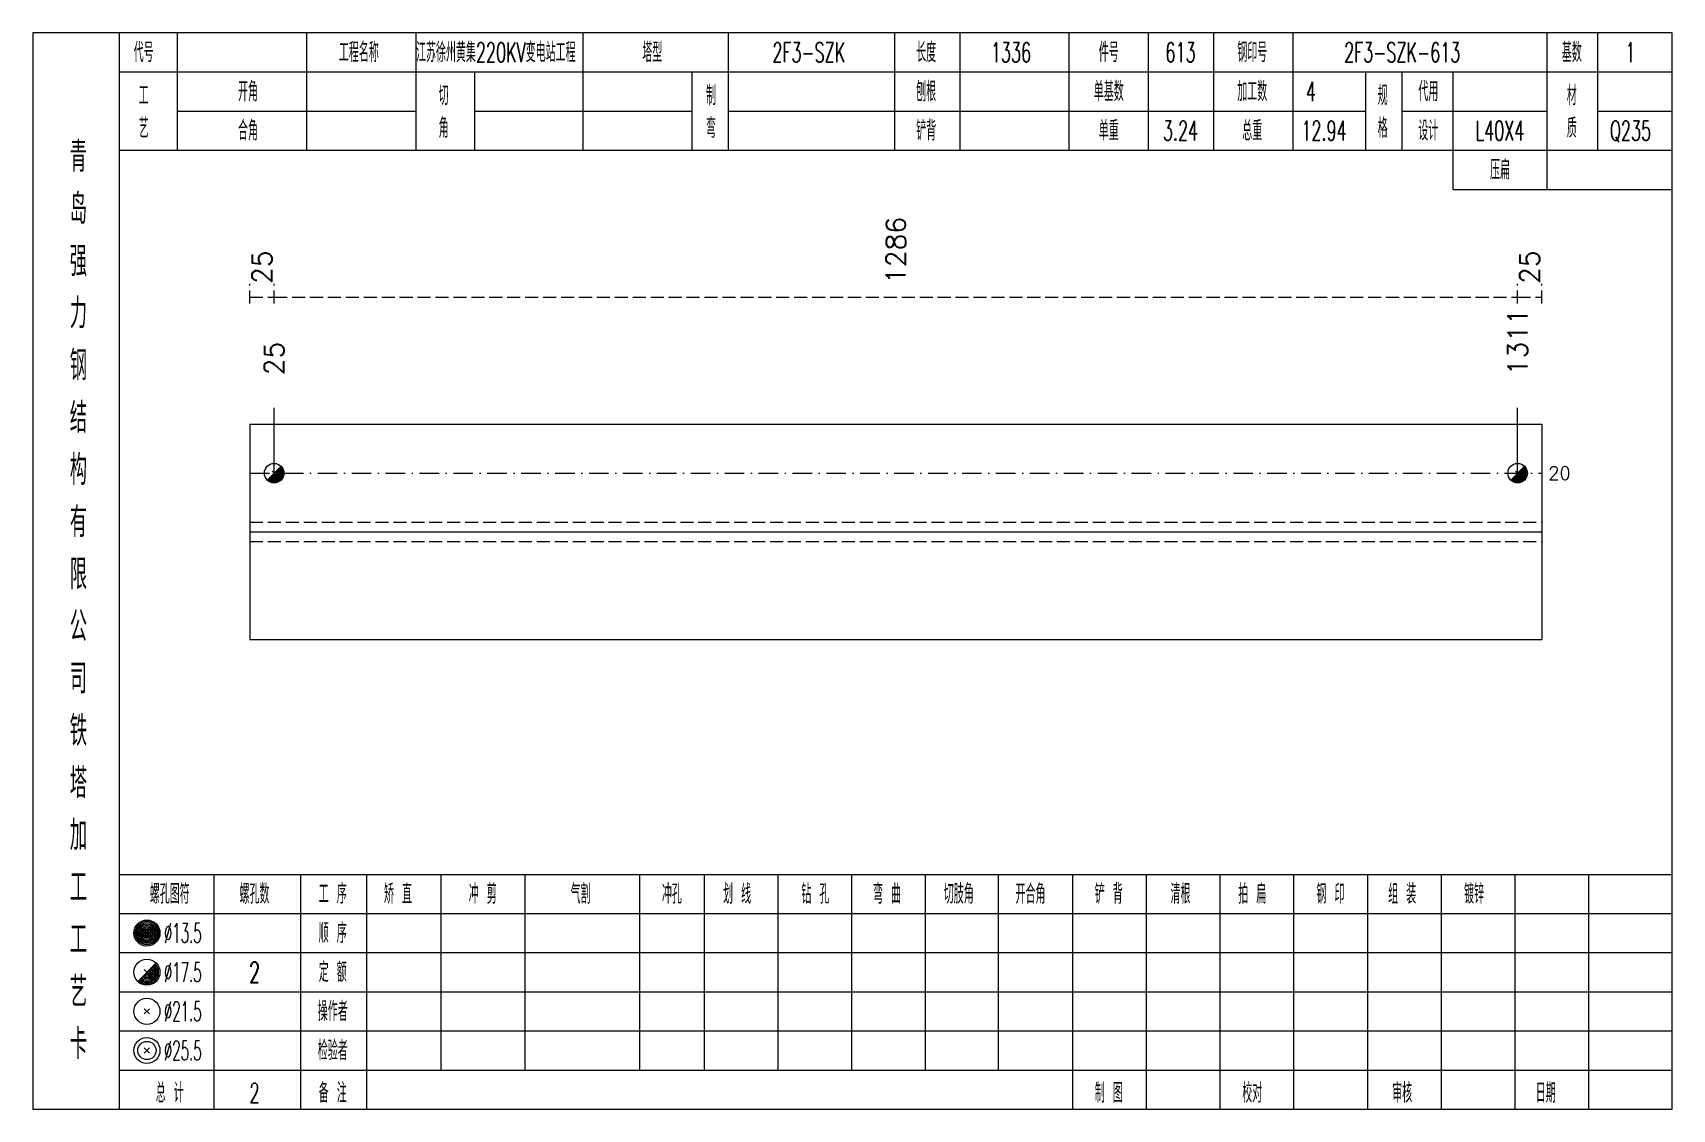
# Model space of a CAD drawing. Extents: x 0 to 4623, y -1159 to 4890.
# Drawn here: x 4048.2 to 4299.6, y 2025 to 2190 of the extents above; entities that cross this region are included whole.
import ezdxf
from ezdxf.enums import TextEntityAlignment as Align

# ---------------------------------------------------------------- set-up
doc = ezdxf.new("R2010")
doc.units = 0
doc.header["$MEASUREMENT"] = 0
doc.linetypes.add('一点画线', pattern=[5.2, 3, -1, 0.2, -1])
doc.linetypes.add('虚线', pattern=[2.75, 2, -0.75])
doc.layers.get('0').update_dxf_attribs({"linetype": 'CONTINUOUS', "lineweight": 25})
for name, color, linetype, lineweight in [('1', 7, 'CONTINUOUS', 25), ('4', 7, 'CONTINUOUS', 25), ('5', 7, 'CONTINUOUS', 25)]:
    doc.layers.add(name, color=color, linetype=linetype, lineweight=lineweight)
doc.styles.get("Standard").update_dxf_attribs({"font": 'simplex.shx', "width": 0.7, "height": 3, "bigfont": 'gbhzfs.shx'})

msp = doc.modelspace()

# ---------------------------------------------------------------- texts
at = {"color": 8, "linetype": 'Continuous', "lineweight": 9}
for s, p in [('1286', (4180.55, 2151.5)), ('25', (4083.353, 2151.5)), ('25', (4277.747, 2151.5))]:
    msp.add_text(s, height=3, rotation=90, dxfattribs=at).set_placement(p, align=Align.MIDDLE_LEFT)
at = {"color": 7, "linetype": 'Continuous', "lineweight": 13}
for s, p in [('1311', (4275.893, 2137.5)), ('25', (4085.207, 2137.5))]:
    msp.add_text(s, height=3, rotation=90, dxfattribs=at).set_placement(p, align=Align.MIDDLE_LEFT)
msp.add_text('20', height=2, dxfattribs=at).set_placement((4280.6, 2122.5), align=Align.MIDDLE_LEFT)
at = {"layer": '4', "color": 1, "linetype": 'Continuous', "lineweight": 13}
for s, height, width, p in [('代号', 3, 0.6, (4065.2, 2187)), ('工程名称', 3, 0.6, (4098.2, 2187)), ('江苏徐州黄集220KV变电站工程', 3, 0.6, (4119.2, 2187)), ('塔型', 3, 0.6, (4143.2, 2187)), ('2F3-SZK', 3, 0.6, (4167.2, 2187)), ('长度', 3, 0.6, (4185.2, 2187)), ('1336', 3, 0.6, (4198.2, 2187)), ('件号', 3, 0.6, (4213.2, 2187)), ('613', 3, 0.6, (4224.2, 2187)), ('钢印号', 3, 0.6, (4235.2, 2187)), ('2F3-SZK-613', 3, 0.6, (4258.2, 2187)), ('基数', 3, 0.6, (4284.2, 2187)), ('1', 3, 0.6, (4293.2, 2187)), ('开角', 3, 0.6, (4081.2, 2181)), ('制', 3, 0.6, (4152.2, 2180.4)), ('刨根', 3, 0.6, (4185.2, 2181)), ('单基数', 3, 0.6, (4213.2, 2181)), ('加工数', 3, 0.6, (4235.2, 2181)), ('4', 3, 0.6, (4244.2, 2181)), ('规', 3, 0.6, (4255.2, 2180.4)), ('代用', 3, 0.6, (4262.2, 2181)), ('材', 3, 0.6, (4284.2, 2180.4)), ('工', 3, 0.6, (4065.2, 2180.4)), ('切', 3, 0.6, (4111.2, 2180.4)), ('艺', 3, 0.6, (4065.2, 2175.4)), ('角', 3, 0.6, (4111.2, 2175.4)), ('弯', 3, 0.6, (4152.2, 2175.4)), ('格', 3, 0.6, (4255.2, 2175.4)), ('质', 3, 0.6, (4284.2, 2175.4)), ('合角', 3, 0.6, (4081.2, 2175)), ('铲背', 3, 0.6, (4185.2, 2175)), ('单重', 3, 0.6, (4213.2, 2175)), ('3.24', 3, 0.6, (4224.2, 2175)), ('总重', 3, 0.6, (4235.2, 2175)), ('12.94', 3, 0.6, (4246.2, 2175)), ('设计', 3, 0.6, (4262.2, 2175)), ('L40X4', 3, 0.6, (4273.2, 2175)), ('Q235', 3, 0.6, (4293.2, 2175)), ('青', 4.6, 0.8, (4055.2, 2171)), ('压扁', 3, 0.6, (4273.2, 2169)), ('岛', 4.6, 0.8, (4055.2, 2163)), ('强', 4.6, 0.8, (4055.2, 2155)), ('力', 4.6, 0.8, (4055.2, 2147)), ('钢', 4.6, 0.8, (4055.2, 2139)), ('结', 4.6, 0.8, (4055.2, 2131)), ('构', 4.6, 0.8, (4055.2, 2123)), ('有', 4.6, 0.8, (4055.2, 2115)), ('限', 4.6, 0.8, (4055.2, 2107)), ('公', 4.6, 0.8, (4055.2, 2099)), ('司', 4.6, 0.8, (4055.2, 2091)), ('铁', 4.6, 0.8, (4055.2, 2083)), ('塔', 4.6, 0.8, (4055.2, 2075)), ('加', 4.6, 0.8, (4055.2, 2067)), ('工', 4.6, 0.8, (4055.2, 2059)), ('螺孔图符', 3, 0.6, (4069.2, 2058)), ('螺孔数', 3, 0.6, (4082.2, 2058)), ('工 序', 3, 0.6, (4094.2, 2058)), ('矫 直', 3, 0.6, (4104.2, 2058)), ('冲 剪', 3, 0.6, (4117.2, 2058)), ('气割', 3, 0.6, (4132.2, 2058)), ('冲孔', 3, 0.6, (4146.2, 2058)), ('划 线', 3, 0.6, (4156.2, 2058)), ('钻 孔', 3, 0.6, (4168.2, 2058)), ('弯 曲', 3, 0.6, (4179.2, 2058)), ('切肢角', 3, 0.6, (4190.2, 2058)), ('开合角', 3, 0.6, (4201.2, 2058)), ('铲 背', 3, 0.6, (4213.2, 2058)), ('清根', 3, 0.6, (4224.2, 2058)), ('拍 扁', 3, 0.6, (4235.2, 2058)), ('钢 印', 3, 0.6, (4247.2, 2058)), ('组 装', 3, 0.6, (4258.2, 2058)), ('镀锌', 3, 0.6, (4269.2, 2058)), ('工', 4.6, 0.8, (4055.2, 2051)), ('%%C13.5', 3, 0.5, (4071.2, 2052)), ('顺 序', 3, 0.6, (4094.2, 2052)), ('%%C17.5', 3, 0.5, (4071.2, 2046)), ('2', 3.2, 0.6, (4082.2, 2046)), ('定 额', 3, 0.6, (4094.2, 2046)), ('艺', 4.6, 0.8, (4055.2, 2043)), ('%%C21.5', 3, 0.5, (4071.2, 2040)), ('操作者', 3, 0.6, (4094.2, 2040)), ('卡', 4.6, 0.8, (4055.2, 2035)), ('%%C25.5', 3, 0.5, (4071.2, 2034)), ('检验者', 3, 0.6, (4094.2, 2034)), ('总 计', 3, 0.6, (4069.2, 2027.5)), ('2', 3, 0.6, (4082.2, 2027.5)), ('备 注', 3, 0.6, (4094.2, 2027.5)), ('制 图', 3, 0.6, (4213.2, 2027.5)), ('校对', 3, 0.6, (4235.2, 2027.5)), ('审核', 3, 0.6, (4258.2, 2027.5)), ('日期', 3, 0.6, (4280.2, 2027.5))]:
    msp.add_text(s, height=height, dxfattribs=dict(at, width=width)).set_placement(p, align=Align.MIDDLE_CENTER)

# ---------------------------------------------------------------- blocks, each defined once
blk = doc.blocks.new('孔17.5')
at = {"layer": '5', "color": 7, "linetype": 'Continuous', "lineweight": 13}
for p, q in [((-0.707, -0.707), (0.707, 0.707)), ((-0.2, 0.2), (0.2, -0.2))]:
    blk.add_line(p, q, dxfattribs=at)
blk.add_circle((0, 0), 1, dxfattribs=at)
for radius in [0.9, 0.8, 0.7, 0.6, 0.5, 0.4, 0.3, 0.2, 0.1]:
    blk.add_arc((0, 0), radius, 225, 45, dxfattribs=at)

# ---------------------------------------------------------------- linework, layer by layer
at = {"color": 8, "linetype": '虚线', "lineweight": 9}
for p, q in [((4081.5, 2148.5), (4081.5, 2151.5)), ((4081.5, 2149.5), (4085.207, 2149.5)), ((4085.207, 2148.5), (4085.207, 2151.5)), ((4085.207, 2148.5), (4085.207, 2151.5)), ((4085.207, 2149.5), (4275.893, 2149.5)), ((4275.893, 2148.5), (4275.893, 2151.5)), ((4275.893, 2148.5), (4275.893, 2151.5)), ((4275.893, 2149.5), (4279.6, 2149.5)), ((4279.6, 2148.5), (4279.6, 2151.5))]:
    msp.add_line(p, q, dxfattribs=at)
at = {"color": 7, "linetype": 'Continuous', "lineweight": 13}
for p, q in [((4085.207, 2122.5), (4085.207, 2132.5)), ((4275.893, 2122.5), (4275.893, 2132.5))]:
    msp.add_line(p, q, dxfattribs=at)
at = {"color": 7, "linetype": 'Continuous', "lineweight": 18}
for p, q in [((4081.5, 2130), (4081.5, 2097)), ((4081.5, 2130), (4279.6, 2130)), ((4279.6, 2130), (4279.6, 2097)), ((4081.5, 2113.5), (4279.6, 2113.5))]:
    msp.add_line(p, q, dxfattribs=at)
at = {"color": 3, "linetype": '一点画线', "lineweight": 13}
msp.add_line((4081.5, 2122.5), (4279.6, 2122.5), dxfattribs=at)
at = {"color": 1, "linetype": '虚线', "lineweight": 18}
for p, q in [((4081.5, 2115), (4279.6, 2115)), ((4081.5, 2112), (4279.6, 2112))]:
    msp.add_line(p, q, dxfattribs=at)
at = {"layer": '1', "color": 7, "linetype": 'Continuous', "lineweight": 18}
msp.add_line((4081.5, 2097), (4279.6, 2097), dxfattribs=at)
at = {"layer": '4', "color": 1, "linetype": 'Continuous', "lineweight": 18}
for p, q in [((4061.5, 2025), (4061.5, 2190)), ((4070.4, 2172), (4070.4, 2190)), ((4090.2, 2172), (4090.2, 2190)), ((4107, 2172), (4107, 2190)), ((4132.6, 2172), (4132.6, 2190)), ((4154.9, 2172), (4154.9, 2190)), ((4180.4, 2172), (4180.4, 2190)), ((4190.4, 2172), (4190.4, 2190)), ((4207.1, 2172), (4207.1, 2190)), ((4219.3, 2172), (4219.3, 2190)), ((4229.3, 2172), (4229.3, 2190)), ((4241.5, 2172), (4241.5, 2190)), ((4280.4, 2166), (4280.4, 2190)), ((4288.2, 2172), (4288.2, 2190)), ((4061.5, 2184), (4299.6, 2184)), ((4116, 2172), (4116, 2184)), ((4149.3, 2172), (4149.3, 2184)), ((4252.6, 2172), (4252.6, 2184)), ((4258.2, 2172), (4258.2, 2184)), ((4266, 2166), (4266, 2184)), ((4070.4, 2178), (4107, 2178)), ((4116, 2178), (4149.3, 2178)), ((4154.9, 2178), (4252.6, 2178)), ((4258.2, 2178), (4280.4, 2178)), ((4288.2, 2178), (4299.6, 2178)), ((4061.5, 2172), (4299.6, 2172)), ((4266, 2166), (4299.6, 2166)), ((4061.5, 2061), (4299.6, 2061)), ((4076, 2025), (4076, 2061)), ((4089.3, 2025), (4089.3, 2061)), ((4099.4, 2025), (4099.4, 2061)), ((4110.8, 2031), (4110.8, 2061)), ((4123.7, 2031), (4123.7, 2061)), ((4141.3, 2031), (4141.3, 2061)), ((4151.2, 2031), (4151.2, 2061)), ((4162.5, 2031), (4162.5, 2061)), ((4173.8, 2031), (4173.8, 2061)), ((4185.1, 2031), (4185.1, 2061)), ((4196.3, 2031), (4196.3, 2061)), ((4207.7, 2031), (4207.7, 2061)), ((4219, 2031), (4219, 2061)), ((4230.3, 2031), (4230.3, 2061)), ((4241.6, 2031), (4241.6, 2061)), ((4252.9, 2031), (4252.9, 2061)), ((4264.2, 2031), (4264.2, 2061)), ((4275.5, 2031), (4275.5, 2061)), ((4286.8, 2031), (4286.8, 2061)), ((4061.5, 2055), (4299.6, 2055)), ((4061.5, 2049), (4299.6, 2049)), ((4061.5, 2043), (4299.6, 2043)), ((4061.5, 2037), (4299.6, 2037)), ((4061.5, 2031), (4299.6, 2031)), ((4207.7, 2025), (4207.7, 2031)), ((4219, 2025), (4219, 2031)), ((4230.3, 2025), (4230.3, 2031)), ((4241.6, 2025), (4241.6, 2031)), ((4252.9, 2025), (4252.9, 2031)), ((4264.2, 2025), (4264.2, 2031)), ((4275.5, 2025), (4275.5, 2031)), ((4286.8, 2025), (4286.8, 2031))]:
    msp.add_line(p, q, dxfattribs=at)
at = {"layer": '4', "color": 7, "linetype": 'Continuous', "lineweight": 13}
for p, q in [((4065.5, 2051.8), (4065.9, 2052.2)), ((4065.9, 2051.8), (4065.5, 2052.2)), ((4064.286, 2044.586), (4067.114, 2047.414)), ((4065.3, 2046.4), (4066.1, 2045.6)), ((4065.3, 2039.6), (4066.1, 2040.4)), ((4065.3, 2040.4), (4066.1, 2039.6)), ((4065.3, 2033.6), (4066.1, 2034.4)), ((4065.3, 2034.4), (4066.1, 2033.6))]:
    msp.add_line(p, q, dxfattribs=at)
at = {"layer": '4', "color": 1, "linetype": 'Continuous', "lineweight": 18}
msp.add_lwpolyline([(4048.2, 2190), (4048.2, 2025), (4299.6, 2025), (4299.6, 2190)], close=True, dxfattribs=at)
at = {"layer": '4', "color": 7, "linetype": 'Continuous', "lineweight": 13}
for centre, radius in [((4065.7, 2052), 2), ((4065.7, 2052), 1.8), ((4065.7, 2052), 1.6), ((4065.7, 2052), 1.4), ((4065.7, 2052), 1.2), ((4065.7, 2052), 1), ((4065.7, 2052), 0.8), ((4065.7, 2052), 0.6), ((4065.7, 2052), 0.4), ((4065.7, 2052), 0.2), ((4065.7, 2046), 2), ((4065.7, 2040), 2), ((4065.7, 2034), 2), ((4065.7, 2034), 1.4)]:
    msp.add_circle(centre, radius, dxfattribs=at)
for radius in [1.8, 1.6, 1.4, 1.2, 1, 0.8, 0.6, 0.4, 0.2]:
    msp.add_arc((4065.7, 2046), radius, 225, 45, dxfattribs=at)

# ---------------------------------------------------------------- block references
at = {"color": 7, "linetype": 'Continuous', "lineweight": 13, "xscale": 1.5, "yscale": 1.5, "zscale": 1.5}
for p in [(4085.207, 2122.5), (4275.893, 2122.5)]:
    msp.add_blockref('孔17.5', p, dxfattribs=at)

msp.set_redraw_order([(e.dxf.handle, doc.entitydb.next_handle()) for e in msp.query("TEXT MTEXT ATTDEF DIMENSION ARC_DIMENSION")])  # texts and dimensions are drawn at this point

doc.saveas('drawing.dxf')
